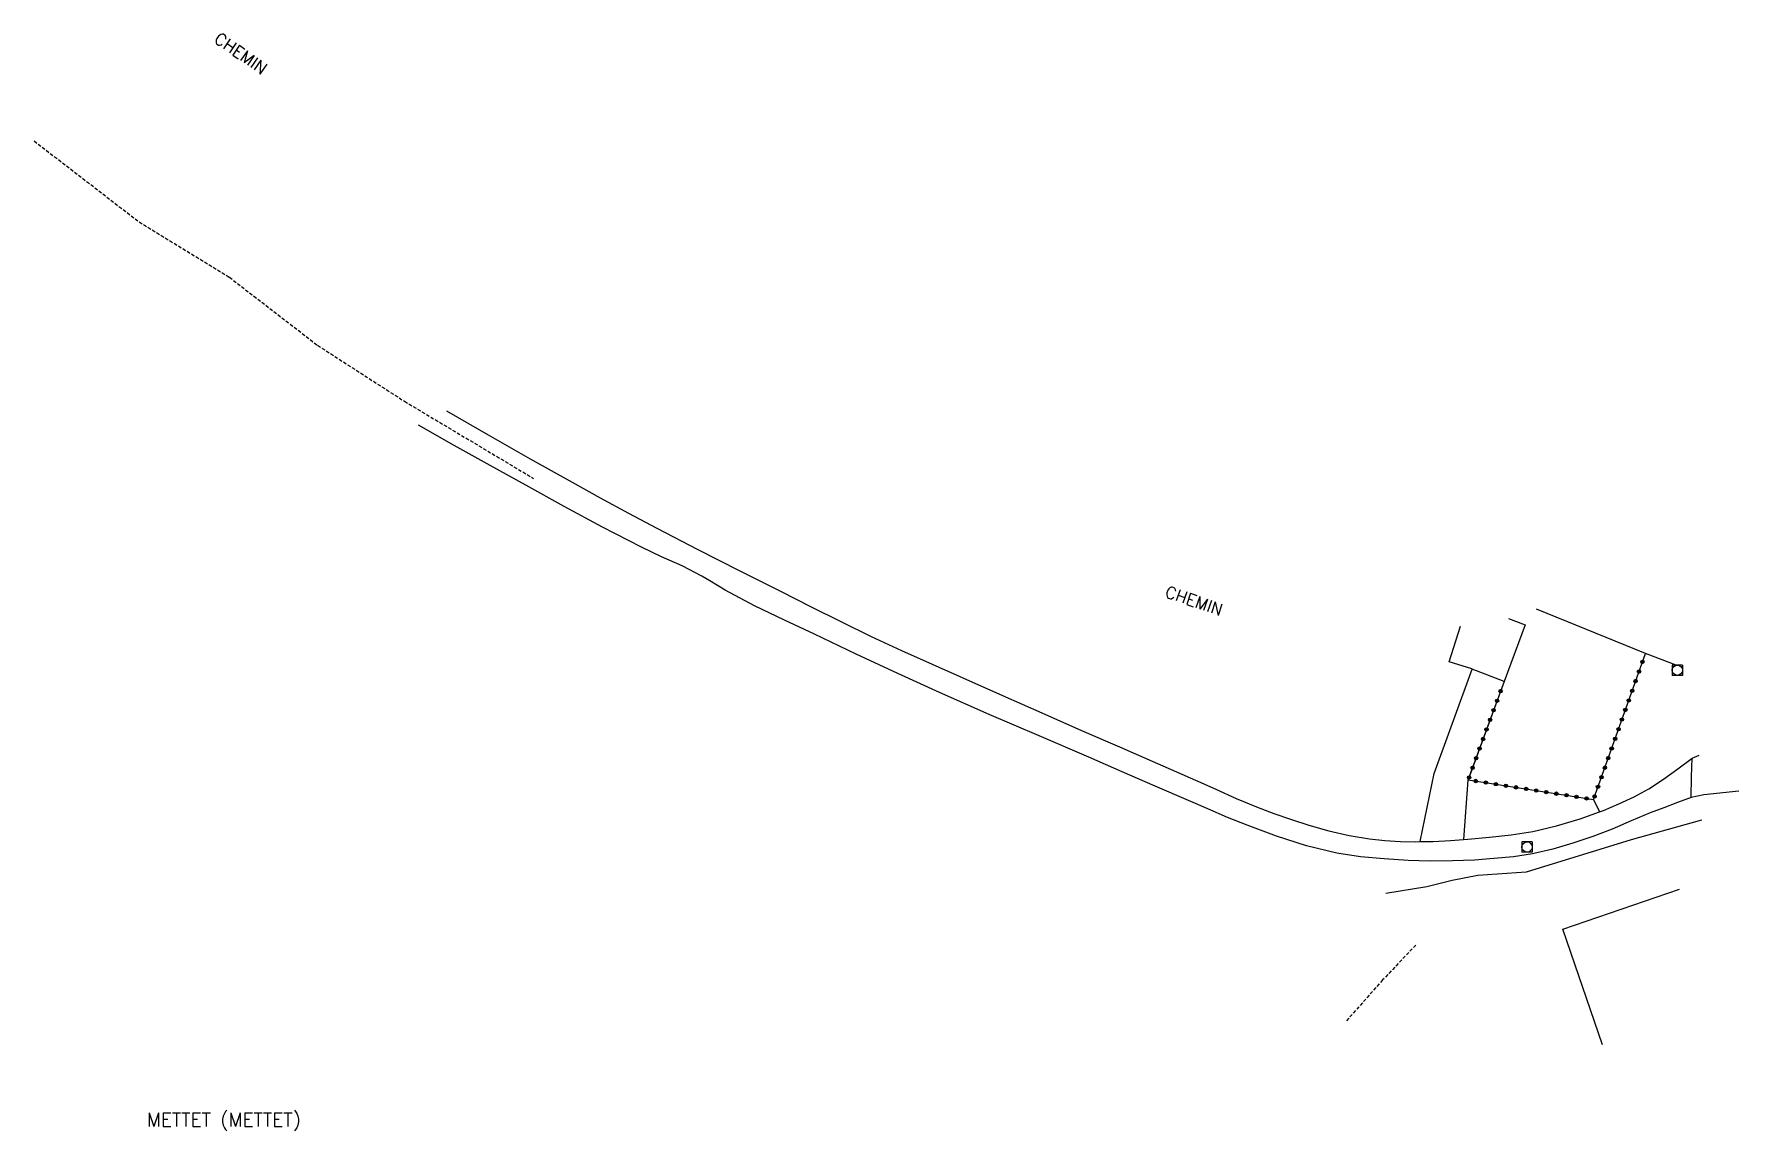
# Model space of a CAD drawing. Header units: millimetres. Extents: x 169000 to 170000, y 110000 to 111000.
# Drawn here: x 169437.2 to 169687.7, y 110262.3 to 110423.5 of the extents above; entities that cross this region are included whole.
import ezdxf
from ezdxf.enums import TextEntityAlignment as Align

# ---------------------------------------------------------------- set-up
doc = ezdxf.new("R2010")
doc.units = ezdxf.units.MM
doc.linetypes.add('DASHED', pattern=[0.75, 0.5, -0.25])
doc.layers.get('0').update_dxf_attribs({"linetype": 'CONTINUOUS'})
for name, color, linetype in [('W0008', 7, 'CONTINUOUS'), ('W0017', 7, 'CONTINUOUS'), ('W0070', 7, 'DASHED'), ('W0071', 7, 'CONTINUOUS'), ('W0101', 7, 'CONTINUOUS'), ('W0104', 1, 'CONTINUOUS'), ('W0323', 7, 'CONTINUOUS'), ('W0330', 7, 'CONTINUOUS'), ('W0420', 7, 'CONTINUOUS'), ('W0980', 7, 'CONTINUOUS'), ('W0989', 7, 'CONTINUOUS')]:
    doc.layers.add(name, color=color, linetype=linetype)
doc.styles.get("Standard").update_dxf_attribs({"font": 'romans.shx', "width": 0.85})

msp = doc.modelspace()

# ---------------------------------------------------------------- texts
at = {"layer": 'W0980'}
msp.add_text('METTET (METTET)', height=2, dxfattribs=at).set_placement((169465.06, 110263.82), align=Align.MIDDLE)
at = {"layer": 'W0989'}
for rotation, p in [(325.1181, (169467.55, 110420.65)), (341.0544, (169607.64, 110340.21))]:
    msp.add_text('CHEMIN', height=1.75, rotation=rotation, dxfattribs=at).set_placement(p, align=Align.MIDDLE_CENTER)

# ---------------------------------------------------------------- blocks, each defined once
blk = doc.blocks.new('T420')
for p, q in [((0.75, 0.75), (-0.75, 0.75)), ((-0.75, 0.75), (-0.75, -0.75)), ((0.75, 0.75), (0.75, -0.75)), ((0.75, -0.75), (-0.75, -0.75))]:
    blk.add_line(p, q)
blk.add_ellipse((0, 0), major_axis=(-0.53, 0.53), ratio=1, start_param=3.926991, end_param=10.210176)
blk = doc.blocks.new('t323o')
at = {"color": 0, "linetype": 'Continuous'}
for radius in [0.25, 0.15]:
    blk.add_circle((0, 0), radius, dxfattribs=at)

# ---------------------------------------------------------------- linework, layer by layer
at = {"layer": 'W0008'}
for points in [[(169680.7, 110311.32), (169680.77, 110314.35), (169680.84, 110317.06), (169681.9, 110317.51)], [(169687.72, 110312.22), (169682.55, 110311.68), (169680.7, 110311.32)]]:
    msp.add_lwpolyline(points, dxfattribs=at)
at = {"layer": 'W0017'}
for points in [[(169640.87, 110304.81), (169642.95, 110314.84), (169648.53, 110330.17)], [(169653.2, 110328.34), (169647.86, 110313.85), (169647.24, 110305.14)], [(169666.36, 110311), (169667.25, 110309.2)]]:
    msp.add_lwpolyline(points, dxfattribs=at)
at = {"layer": 'W0070'}
for points in [[(169437.19, 110407.79), (169452.63, 110395.88), (169465.89, 110387.76), (169478.85, 110377.75), (169491.61, 110369.52), (169510.6, 110358.18)], [(169640.24, 110289.61), (169635.36, 110284.48), (169630.06, 110278.49)]]:
    msp.add_lwpolyline(points, dxfattribs=at)
at = {"layer": 'W0071'}
for points in [[(169497.79, 110368.13), (169503.93, 110364.61), (169510.07, 110361.09), (169516.24, 110357.62), (169520.38, 110355.34), (169524.54, 110353.09), (169528.72, 110350.86), (169534.74, 110347.74), (169540.79, 110344.68), (169546.86, 110341.63), (169551.29, 110339.38), (169555.73, 110337.14), (169560.2, 110334.96), (169564.68, 110332.9), (169569.18, 110330.89), (169573.69, 110328.89), (169579.49, 110326.3), (169585.29, 110323.72), (169591.1, 110321.15), (169596.68, 110318.72), (169602.27, 110316.3), (169607.85, 110313.86), (169610.83, 110312.52), (169613.82, 110311.17), (169616.83, 110309.91), (169619.38, 110308.94), (169621.95, 110308.04), (169624.54, 110307.22), (169627.47, 110306.41), (169630.43, 110305.71), (169633.41, 110305.2), (169635.68, 110304.97), (169637.97, 110304.84), (169640.26, 110304.8), (169640.87, 110304.81), (169642.8, 110304.85), (169645.33, 110304.99), (169647.24, 110305.14), (169647.86, 110305.19), (169651.06, 110305.46), (169654.25, 110305.8), (169657.41, 110306.32), (169660.93, 110307.13), (169664.41, 110308.17), (169667.25, 110309.2), (169667.8, 110309.4), (169670.07, 110310.36), (169672.31, 110311.41), (169674.47, 110312.57), (169676.64, 110313.98), (169678.74, 110315.52), (169680.84, 110317.06)], [(169680.7, 110311.32), (169678.7, 110310.56), (169676.7, 110309.8), (169674.7, 110309.02), (169671.89, 110307.85), (169669.08, 110306.66), (169666.24, 110305.57), (169663.33, 110304.6), (169660.38, 110303.72), (169657.39, 110303.03), (169654.57, 110302.59), (169651.72, 110302.31), (169648.86, 110302.11), (169645.61, 110301.98), (169642.34, 110301.96), (169639.09, 110302.05), (169635.59, 110302.26), (169632.09, 110302.6), (169628.64, 110303.13), (169624.17, 110304.21), (169619.77, 110305.62), (169615.44, 110307.21), (169612.54, 110308.37), (169609.68, 110309.61), (169606.82, 110310.86), (169601.94, 110312.96), (169597.07, 110315.09), (169592.19, 110317.21), (169584.87, 110320.36), (169577.54, 110323.51), (169570.25, 110326.73), (169564.11, 110329.53), (169557.98, 110332.38), (169551.89, 110335.28), (169547.47, 110337.35), (169543.06, 110339.46), (169538.76, 110341.75), (169537.61, 110342.45), (169536.47, 110343.15), (169535.31, 110343.84), (169532.4, 110345.33), (169529.41, 110346.69), (169526.44, 110348.08), (169520.73, 110351.02), (169515.09, 110354.08), (169509.47, 110357.18), (169504.19, 110360.1), (169498.94, 110363.05), (169493.68, 110366)]]:
    msp.add_lwpolyline(points, dxfattribs=at)
at = {"layer": 'W0101'}
for points in [[(169678.51, 110330.76), (169673.98, 110332.47), (169657.96, 110338.98)], [(169667.67, 110274.97), (169661.85, 110291.96), (169679.01, 110297.85)]]:
    msp.add_lwpolyline(points, dxfattribs=at)
at = {"layer": 'W0104'}
msp.add_lwpolyline([(169653.86, 110337.59), (169656.33, 110336.66), (169653.2, 110328.34), (169648.51, 110330.18), (169648.49, 110330.19), (169645.13, 110331.24), (169646.79, 110336.46)], dxfattribs=at)
at = {"layer": 'W0323'}
msp.add_lwpolyline([(169653.2, 110328.34), (169647.93, 110313.89), (169666.36, 110311), (169673.98, 110332.47)], dxfattribs=at)
at = {"layer": 'W0330'}
msp.add_lwpolyline([(169682.26, 110307.99), (169681.87, 110307.88), (169671.88, 110305.08), (169656.45, 110300.33), (169649.36, 110299.82), (169645.6, 110299.1), (169641.87, 110298.15), (169635.84, 110297.2)], dxfattribs=at)

# ---------------------------------------------------------------- block references
at = {"layer": 'W0323'}
for p, rotation in [((169673.54, 110331.23), 70.44187137992299), ((169673.04, 110329.82), 70.44187137992299), ((169652.69, 110326.93), 249.9535684822646), ((169672.04, 110326.99), 70.44187137992299), ((169672.54, 110328.4), 70.44187137992299), ((169651.66, 110324.12), 249.9535684822646), ((169652.18, 110325.52), 249.9535684822646), ((169671.03, 110324.16), 70.44187137992299), ((169671.53, 110325.57), 70.44187137992299), ((169650.63, 110321.3), 249.9535684822646), ((169651.15, 110322.71), 249.9535684822646), ((169670.03, 110321.33), 70.44187137992299), ((169670.53, 110322.75), 70.44187137992299), ((169650.12, 110319.89), 249.9535684822646), ((169669.02, 110318.51), 70.44187137992299), ((169669.53, 110319.92), 70.44187137992299), ((169649.09, 110317.07), 249.9535684822646), ((169649.61, 110318.48), 249.9535684822646), ((169668.52, 110317.09), 70.44187137992299), ((169648.06, 110314.25), 249.9535684822646), ((169648.58, 110315.66), 249.9535684822646), ((169649.04, 110313.72), 351.0791218421875), ((169667.52, 110314.27), 70.44187137992299), ((169668.02, 110315.68), 70.44187137992299), ((169650.52, 110313.49), 351.0791218421875), ((169652, 110313.25), 351.0791218421875), ((169653.48, 110313.02), 351.0791218421875), ((169654.96, 110312.79), 351.0791218421875), ((169656.44, 110312.56), 351.0791218421875), ((169657.93, 110312.32), 351.0791218421875), ((169659.41, 110312.09), 351.0791218421875), ((169660.89, 110311.86), 351.0791218421875), ((169662.37, 110311.63), 351.0791218421875), ((169663.85, 110311.39), 351.0791218421875), ((169665.34, 110311.16), 351.0791218421875), ((169666.51, 110311.44), 70.44187137992299), ((169667.01, 110312.85), 70.44187137992299)]:
    msp.add_blockref('t323o', p, dxfattribs=dict(at, rotation=rotation))
at = {"layer": 'W0420', "rotation": 359.9999899820874}
for p in [(169678.67, 110330), (169656.58, 110304.02)]:
    msp.add_blockref('T420', p, dxfattribs=at)

msp.set_redraw_order([(e.dxf.handle, doc.entitydb.next_handle()) for e in msp.query("TEXT MTEXT ATTDEF DIMENSION ARC_DIMENSION")])  # texts and dimensions are drawn at this point

doc.saveas('drawing.dxf')
